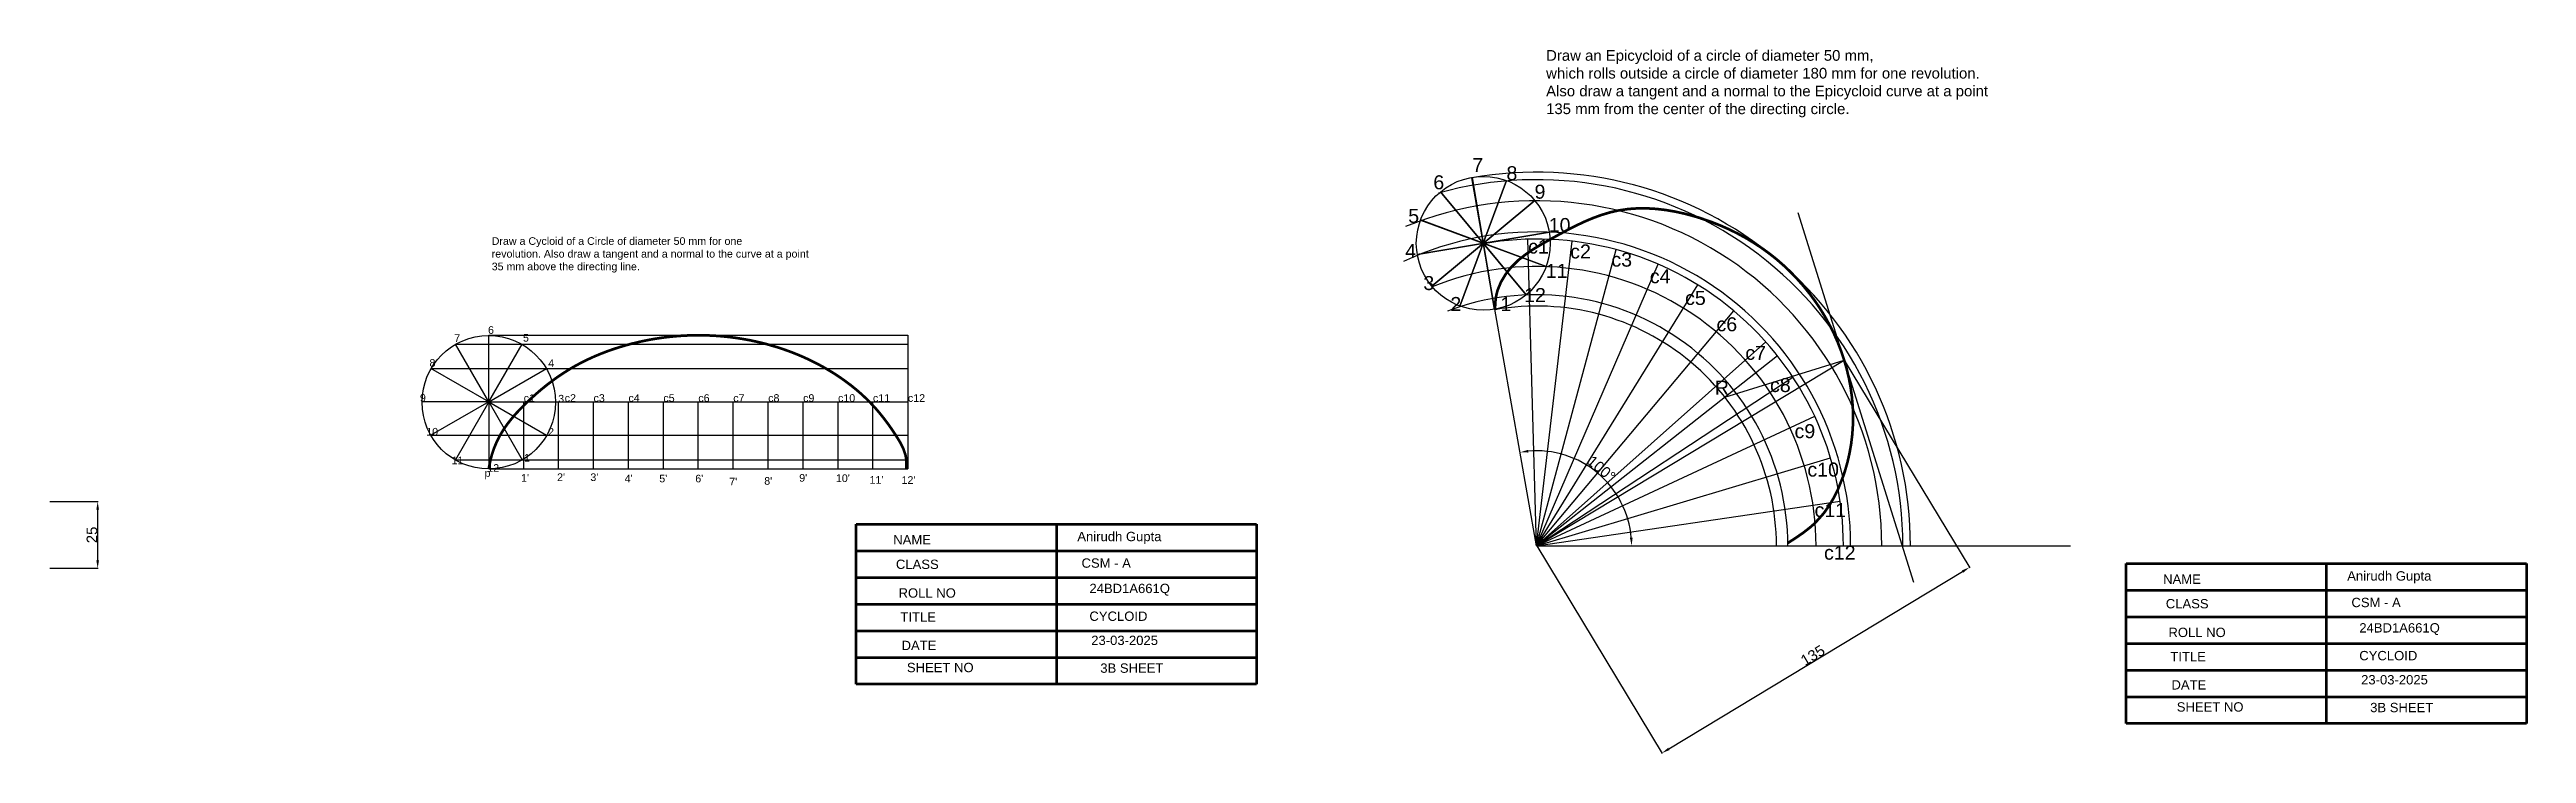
# Model space of a CAD drawing. Header units: millimetres. Extents: x 0 to 2753, y 56 to 370.
# Drawn here: x 0 to 928, y 91 to 355 of the extents above; entities that cross this region are included whole.
import ezdxf

# ---------------------------------------------------------------- set-up
doc = ezdxf.new("R2010")
doc.units = ezdxf.units.MM
doc.header["$MEASUREMENT"] = 0
doc.header["$PDMODE"] = 1
doc.styles.get("Standard").update_dxf_attribs({"font": 'arial.ttf'})
doc.dimstyles.get("Standard").update_dxf_attribs({"dimtxt": 4, "dimasz": 3, "dimexe": 0.18, "dimexo": 0.0625, "dimgap": 0.09, "dimtad": 1, "dimdec": 0, "dimzin": 0, "dimdsep": 46, "dimtxsty": 'Standard', "dimcen": 0.09, "dimclrd": 6, "dimclre": 4, "dimadec": 0, "dimazin": 0, "dimtfac": 1, "dimtdec": 0, "dimtofl": 0, "dimtmove": 0, "dimatfit": 3, "dimfxl": 1, "dimtolj": 1, "dimtzin": 0, "dimarcsym": 0})

msp = doc.modelspace()

# ---------------------------------------------------------------- texts
for s, height, p in [('6', 5.246, (518.34, 302.119)), ('7', 5.246, (532.94, 308.586)), ('8', 5.246, (545.731, 305.519)), ('9', 5.246, (556.257, 298.592)), ('5', 5.246, (508.934, 289.525)), ('10', 5.2459, (561.557, 286.108)), ('4', 5.246, (507.781, 276.36)), ('c1', 5.2459, (553.855, 278.038)), ('c2', 5.2459, (569.611, 276.196)), ('c3', 5.2459, (585.039, 273.129)), ('3', 5.246, (514.607, 264.358)), ('11', 5.2459, (560.455, 268.909)), ('c4', 5.2459, (599.437, 266.918)), ('2', 5.246, (524.715, 256.509)), ('1', 5.246, (543.456, 256.494)), ('12', 5.2459, (552.334, 259.862)), ('c5', 5.2459, (612.641, 258.774)), ('6', 2.858, (164.243, 247.958)), ('c6', 5.2459, (624.4, 248.907)), ('7', 2.858, (151.587, 244.931)), ('5', 2.858, (177.342, 245.032)), ('c7', 5.2459, (635.214, 238.199)), ('8', 2.858, (142.318, 235.627)), ('4', 2.858, (186.803, 235.526)), ('9', 2.858, (138.734, 222.536)), ('c1', 2.8584, (177.603, 222.469)), ('3', 2.858, (190.515, 222.218)), ('c2', 2.8584, (192.967, 222.465)), ('c3', 2.8584, (203.77, 222.465)), ('c4', 2.8584, (216.853, 222.465)), ('c5', 2.8584, (229.936, 222.465)), ('c6', 2.8584, (243.02, 222.465)), ('c7', 2.8584, (256.103, 222.465)), ('c8', 2.8584, (269.186, 222.465)), ('c9', 2.8584, (282.27, 222.465)), ('c10', 2.8584, (295.353, 222.465)), ('c11', 2.8584, (308.436, 222.465)), ('c12', 2.8584, (321.52, 222.465)), ('R', 5.246, (623.771, 225.19)), ('c8', 5.2459, (644.472, 226.134)), ('c9', 5.2459, (653.647, 208.857)), ('10', 2.8584, (141.102, 209.834)), ('2', 2.858, (186.743, 209.805)), ('11', 2.8584, (150.597, 199.089)), ('p', 2.858, (162.92, 194.326)), ('12', 2.8584, (163.969, 196.257)), ("1'", 2.8584, (176.631, 192.545)), ('1', 2.858, (177.741, 200.088)), ("2'", 2.8584, (190.114, 192.799)), ("3'", 2.8584, (202.58, 192.799)), ("4'", 2.8584, (215.427, 192.29)), ("5'", 2.8584, (228.402, 192.29)), ("6'", 2.8584, (241.885, 192.29)), ("9'", 2.8584, (280.809, 192.545)), ("10'", 2.8584, (294.547, 192.417)), ('c10', 5.2459, (658.451, 194.453)), ("7'", 2.8584, (254.606, 191.147)), ("8'", 2.8584, (267.707, 191.401)), ("11'", 2.8584, (307.14, 191.782)), ("12'", 2.8584, (319.136, 191.728)), ('c11', 5.2459, (661.143, 179.291)), ('c12', 5.2459, (664.684, 163.314))]:
    msp.add_text(s, height=height).set_placement(p)
at = {"lineweight": 53}
for s, p in [('NAME', (316.042, 169.03)), ('Anirudh Gupta', (384.986, 170.247)), ('CLASS', (317.033, 159.835)), ('CSM - A', (386.57, 160.292)), ('NAME', (791.707, 154.26)), ('Anirudh Gupta', (860.651, 155.477)), ('ROLL NO', (318.023, 149.084)), ('24BD1A661Q', (389.513, 150.79)), ('CLASS', (792.698, 145.065)), ('CSM - A', (862.236, 145.522)), ('TITLE', (318.731, 140.031)), ('CYCLOID', (389.513, 140.383)), ('24BD1A661Q', (865.178, 136.02)), ('DATE', (319.156, 129.421)), ('23-03-2025', (390.192, 131.334)), ('ROLL NO', (793.689, 134.314)), ('SHEET NO', (321.152, 121.153)), ('3B SHEET', (393.588, 120.927)), ('TITLE', (794.396, 125.261)), ('CYCLOID', (865.178, 125.613)), ('DATE', (794.821, 114.651)), ('23-03-2025', (865.857, 116.564)), ('SHEET NO', (796.817, 106.383)), ('3B SHEET', (869.253, 106.157))]:
    msp.add_text(s, height=3.5, dxfattribs=at).set_placement(p)
at = {"attachment_point": 1}
for s, insert, char_height, width in [('Draw an Epicycloid of a circle of diameter 50 mm, \\Pwhich rolls outside a circle of diameter 180 mm for one revolution. \\PAlso draw a tangent and a normal to the Epicycloid curve at a point \\P135 mm from the center of the directing circle.', (560.579, 354.291), 4, 173.79864), ('Draw a Cycloid of a Circle of diameter 50 mm for one \\Prevolution. Also draw a tangent and a normal to the curve at a point \\P35 mm above the directing line.', (165.629, 284.157), 2.85838, 124.39223)]:
    msp.add_mtext(s, dxfattribs=dict(at, insert=insert, char_height=char_height, width=width))

# ---------------------------------------------------------------- blocks, each defined once
blk = doc.blocks.new('*U1')
blk.add_line((-12.5, 0), (12.5, 0))
blk = doc.blocks.new('*U2')
at = {"color": 0, "linetype": 'ByBlock', "lineweight": -2, "transparency": 16777216}
for p, rotation in [((158.27, 233.24), 119.9999999999999), ((164.52, 234.92), 89.99999999999993), ((170.77, 233.24), 59.99999999999994), ((153.69, 228.67), 149.9999999999999), ((175.35, 228.67), 29.99999999999996), ((152.02, 222.42), 180), ((153.69, 216.17), 209.9999999999999), ((158.27, 211.59), 239.9999999999998), ((164.52, 209.92), 269.9999999999998), ((170.77, 211.59), 299.9999999999998), ((175.35, 216.17), 329.9999999999998)]:
    blk.add_blockref('*U1', p, dxfattribs=dict(at, rotation=rotation))
blk.add_blockref('*U1', (177.02, 222.42), dxfattribs=at)
blk = doc.blocks.new('*U12')
blk.add_line((0, 0), (49.48, 8.38))
blk = doc.blocks.new('*U13')
at = {"color": 0, "linetype": 'ByBlock', "lineweight": -2, "transparency": 16777216}
for p, rotation in [((662.62, 257.13), 89.9999999999999), ((654.24, 306.6), 269.9999999999998), ((639.11, 265.87), 29.99999999999994), ((681.95, 273.13), 149.9999999999999), ((677.76, 297.87), 209.9999999999997), ((634.91, 290.61), 329.9999999999999), ((649.69, 258.35), 59.99999999999996), ((674.43, 262.54), 119.9999999999999), ((667.17, 305.39), 239.9999999999999), ((642.43, 301.19), 299.9999999999998), ((683.17, 286.06), 180)]:
    blk.add_blockref('*U12', p, dxfattribs=dict(at, rotation=rotation))
blk.add_blockref('*U12', (633.69, 277.67), dxfattribs=at)
blk = doc.blocks.new('*D17')
at = {"color": 6, "lineweight": -2, "transparency": 16777216}
blk.add_arc((557.04, 168.54), 35.57, 4.83392, 95.16608, dxfattribs=at)
at = {"color": 6, "transparency": 16777216}
for points in [[(553.9, 203.47), (553.77, 204.46), (550.86, 203.57)], [(592.98, 171.56), (591.98, 171.51), (592.61, 168.54)]]:
    blk.add_solid(points, dxfattribs=at)
at = {"layer": 'Defpoints', "color": 0, "transparency": 16777216}
for p in [(541.41, 257.17), (586.76, 188.08), (557.04, 168.54), (557.04, 168.54), (757.04, 168.54)]:
    blk.add_point(p, dxfattribs=at)
at = {"color": 0, "transparency": 16777216, "insert": (581.27, 197.42), "char_height": 4, "attachment_point": 5, "rotation": 320}
blk.add_mtext('\\A1;100°', dxfattribs=at)
blk = doc.blocks.new('*D18')
at = {"color": 4, "lineweight": -2, "transparency": 16777216}
for p, q in [((672.25, 238.07), (719.26, 160.27)), ((557.07, 168.49), (604.08, 90.68))]:
    blk.add_line(p, q, dxfattribs=at)
at = {"color": 6, "lineweight": -2, "transparency": 16777216}
blk.add_line((606.55, 92.39), (716.6, 158.87), dxfattribs=at)
at = {"color": 6, "transparency": 16777216}
for points in [[(716.34, 159.3), (716.86, 158.45), (719.16, 160.43)], [(606.29, 92.82), (606.81, 91.96), (603.98, 90.84)]]:
    blk.add_solid(points, dxfattribs=at)
at = {"layer": 'Defpoints', "color": 0, "transparency": 16777216}
for p in [(672.22, 238.13), (557.04, 168.54), (719.16, 160.43)]:
    blk.add_point(p, dxfattribs=at)
at = {"color": 0, "transparency": 16777216, "insert": (660.47, 127.46), "char_height": 4, "attachment_point": 5, "rotation": 31.13961}
blk.add_mtext('\\A1;135', dxfattribs=at)
blk = doc.blocks.new('*D37')
at = {"color": 4, "lineweight": -2, "transparency": 16777216}
for p, q in [((0.06, 185.1), (18.21, 185.1)), ((0.06, 160.08), (18.21, 160.08))]:
    blk.add_line(p, q, dxfattribs=at)
at = {"color": 6, "lineweight": -2, "transparency": 16777216}
blk.add_line((18.03, 163.08), (18.03, 182.1), dxfattribs=at)
at = {"color": 6, "transparency": 16777216}
for points in [[(17.53, 182.1), (18.53, 182.1), (18.03, 185.1)], [(17.53, 163.08), (18.53, 163.08), (18.03, 160.08)]]:
    blk.add_solid(points, dxfattribs=at)
at = {"layer": 'Defpoints', "color": 0, "transparency": 16777216}
for p in [(0, 185.1), (18.03, 185.1), (0, 160.08)]:
    blk.add_point(p, dxfattribs=at)
at = {"color": 0, "transparency": 16777216, "insert": (15.9, 172.59), "char_height": 4, "attachment_point": 5, "rotation": 90}
blk.add_mtext('\\A1;25', dxfattribs=at)

# ---------------------------------------------------------------- dimensions: what is measured, and where the dimension line sits
dim = msp.add_angular_dim_2l(base=(586.756, 188.084), line1=((557.038, 168.539), (541.41, 257.171)), line2=((557.038, 168.539), (757.038, 168.539)), dimstyle='Standard')
dim.commit()
dim.dimension.update_dxf_attribs({"geometry": '*D17', "text_midpoint": (581.272, 197.42)})
dim = msp.add_aligned_dim(p1=(557.038, 168.539), p2=(672.218, 238.128), distance=-90.784, dimstyle='Standard')
dim.commit()
dim.dimension.update_dxf_attribs({"geometry": '*D18', "text_midpoint": (660.471, 127.457)})
dim = msp.add_linear_dim(base=(18.031, 185.104), p1=(0, 160.082), p2=(0, 185.104), angle=90, dimstyle='Standard')
dim.commit()
dim.dimension.update_dxf_attribs({"geometry": '*D37', "text_midpoint": (15.899, 172.593)})

# ---------------------------------------------------------------- linework, layer by layer
for p, q in [((541.41, 257.171), (532.728, 306.412)), ((698.321, 154.71), (654.966, 293.262)), ((557.038, 168.539), (553.696, 283.399)), ((557.038, 168.539), (570.378, 282.671)), ((557.038, 168.539), (586.779, 279.532)), ((557.038, 168.539), (602.551, 274.05)), ((557.038, 168.539), (617.363, 266.34)), ((557.038, 168.539), (541.41, 257.171)), ((557.038, 168.539), (630.9, 256.564)), ((152.02, 244.069), (321.52, 244.069)), ((164.52, 247.418), (321.52, 247.418)), ((321.52, 247.418), (321.52, 222.418)), ((557.038, 168.539), (642.878, 244.93)), ((142.869, 234.918), (321.52, 234.918)), ((627.565, 224.155), (672.218, 238.128)), ((557.038, 168.539), (653.043, 231.682)), ((164.52, 222.418), (321.52, 222.418)), ((177.603, 197.418), (177.603, 222.418)), ((190.686, 197.418), (190.686, 222.418)), ((203.77, 197.418), (203.77, 222.418)), ((216.853, 197.418), (216.853, 222.418)), ((229.936, 197.418), (229.936, 222.418)), ((243.02, 197.418), (243.02, 222.418)), ((256.103, 197.418), (256.103, 222.418)), ((269.186, 197.418), (269.186, 222.418)), ((282.27, 197.418), (282.27, 222.418)), ((295.353, 197.418), (295.353, 222.418)), ((308.436, 197.418), (308.436, 222.418)), ((321.52, 222.418), (321.52, 197.418)), ((557.038, 168.539), (661.181, 217.101)), ((142.869, 209.918), (321.52, 209.918)), ((152.02, 200.768), (321.52, 200.768)), ((164.52, 197.418), (321.52, 197.418)), ((557.038, 168.539), (667.12, 201.495)), ((557.038, 168.539), (670.734, 185.193)), ((557.038, 168.539), (757.038, 168.539))]:
    msp.add_line(p, q)
at = {"color": 5}
msp.add_line((647.267, 239.692), (557.038, 168.539), dxfattribs=at)
at = {"color": 3}
msp.add_line((557.038, 168.539), (672.218, 238.128), dxfattribs=at)
at = {"lineweight": 53}
for p, q in [((302.132, 116.628), (302.132, 176.628)), ((302.132, 176.628), (452.132, 176.628)), ((377.132, 176.628), (377.132, 116.628)), ((452.132, 176.628), (452.132, 116.628)), ((302.132, 166.628), (452.132, 166.628)), ((777.797, 101.858), (777.797, 161.858)), ((777.797, 161.858), (927.797, 161.858)), ((852.797, 161.858), (852.797, 101.858)), ((927.797, 161.858), (927.797, 101.858)), ((302.132, 156.628), (452.132, 156.628)), ((777.797, 151.858), (927.797, 151.858)), ((302.132, 146.628), (452.132, 146.628)), ((777.797, 141.858), (927.797, 141.858)), ((302.132, 136.628), (452.132, 136.628)), ((777.797, 131.858), (927.797, 131.858)), ((302.132, 126.628), (452.132, 126.628)), ((777.797, 121.858), (927.797, 121.858)), ((452.132, 116.628), (302.132, 116.628)), ((777.797, 111.858), (927.797, 111.858)), ((927.797, 101.858), (777.797, 101.858))]:
    msp.add_line(p, q, dxfattribs=at)
at = {"const_width": 1}
for points in [[(541.41, 257.171), (541.695, 261.364), (542.334, 264.106), (543.681, 267.388), (545.531, 270.449), (547.337, 272.738), (550.289, 275.652), (553.037, 277.814), (555.957, 279.77), (558.997, 281.587), (562.104, 283.336), (565.226, 285.063), (568.369, 286.755), (571.536, 288.377), (574.732, 289.894), (577.964, 291.273), (581.238, 292.479), (584.561, 293.478), (587.55, 294.163), (591.373, 294.73), (594.852, 294.972), (598.364, 294.978), (601.894, 294.764), (605.429, 294.348), (608.955, 293.745), (612.46, 292.974), (615.93, 292.049), (618.009, 291.422), (622.715, 289.802), (626.016, 288.489), (629.25, 287.051), (632.413, 285.488), (635.501, 283.799), (638.509, 281.986), (641.434, 280.047), (644.271, 277.984), (647.029, 275.785), (649.664, 273.484), (652.211, 271.054), (654.652, 268.51), (656.983, 265.859), (659.199, 263.107), (661.295, 260.258), (663.266, 257.32), (665.109, 254.297), (667.468, 249.921), (668.386, 248.021), (669.812, 244.78), (671.091, 241.48), (672.218, 238.128), (673.189, 234.731), (674, 231.296), (674.647, 227.831), (675.125, 224.342), (675.455, 220.401), (675.558, 217.322), (675.506, 213.805), (675.274, 210.295), (674.857, 206.798), (674.256, 203.321), (673.467, 199.874), (672.49, 196.462), (671.785, 194.361), (669.955, 189.791), (668.379, 186.592), (666.582, 183.536), (664.55, 180.665), (661.339, 177.079), (659.738, 175.63), (656.986, 173.474), (654.088, 171.472), (651.118, 169.548)], [(164.52, 197.418), (165.191, 200.768), (165.639, 202.475), (166.453, 204.943), (167.446, 207.345), (168.75, 209.918), (169.935, 211.889), (171.404, 214.019), (172.997, 216.064), (174.695, 218.034), (176.476, 219.938), (178.77, 222.218), (180.212, 223.581), (182.142, 225.329), (184.114, 227.024), (186.127, 228.662), (188.182, 230.241), (190.282, 231.756), (192.426, 233.205), (195.176, 234.918), (196.851, 235.885), (199.132, 237.114), (201.453, 238.27), (203.811, 239.353), (206.204, 240.364), (208.628, 241.304), (211.08, 242.176), (213.555, 242.978), (216.051, 243.713), (217.356, 244.069), (221.093, 244.984), (223.635, 245.52), (226.189, 245.99), (228.753, 246.393), (231.327, 246.73), (233.907, 247), (236.494, 247.203), (239.085, 247.339), (241.68, 247.409), (243.02, 247.418), (246.871, 247.346), (249.464, 247.214), (252.054, 247.015), (254.637, 246.748), (257.213, 246.414), (259.778, 246.013), (262.332, 245.544), (264.872, 245.008), (267.396, 244.405), (268.684, 244.069), (272.389, 242.995), (274.855, 242.189), (277.297, 241.314), (279.714, 240.372), (282.104, 239.361), (284.465, 238.281), (286.796, 237.133), (289.095, 235.916), (290.864, 234.918), (293.586, 233.274), (295.77, 231.85), (297.907, 230.358), (299.991, 228.799), (302.016, 227.173), (303.977, 225.48), (305.869, 223.722), (307.27, 222.329), (309.425, 220.011), (311.095, 218.058), (312.7, 216.041), (314.25, 213.96), (315.749, 211.814), (317.004, 209.918), (318.591, 207.327), (319.777, 204.976), (320.622, 202.542), (320.936, 200.768), (320.936, 197.418)]]:
    msp.add_lwpolyline(points, dxfattribs=at)
for centre, radius in [((537.056, 281.865), 25.091), ((164.52, 222.329), 25)]:
    msp.add_circle(centre, radius)
for radius, end in [(140, 100), (129.276, 112.329519), (137.178, 105.557556), (117.616, 115.100472), (104.65, 111.985598), (94.085, 110.810006), (89.818, 100)]:
    msp.add_arc((557.038, 168.539), radius, 0, end)
at = {"color": 4}
msp.add_arc((557.038, 168.539), 114.909, 0, 100, dxfattribs=at)
for p in [(587.55, 294.163), (618.009, 291.422), (553.696, 283.399), (561.979, 283.341), (570.378, 282.671), (586.779, 279.532), (547.337, 272.738), (602.551, 274.05), (647.029, 275.785), (541.695, 261.364), (617.363, 266.34), (630.9, 256.564), (217.356, 244.069), (243.02, 247.418), (268.684, 244.069), (642.878, 244.93), (667.468, 249.921), (195.176, 234.918), (290.864, 234.918), (647.267, 239.692), (653.043, 231.682), (178.77, 222.218), (307.27, 222.329), (661.181, 217.101), (675.455, 220.401), (168.75, 209.918), (317.004, 209.918), (165.191, 200.768), (177.603, 197.418), (190.686, 197.418), (203.77, 197.418), (216.853, 197.418), (229.936, 197.418), (243.02, 197.418), (256.103, 197.418), (269.186, 197.418), (282.27, 197.418), (295.353, 197.418), (308.436, 197.418), (320.936, 200.768), (320.994, 197.418), (321.52, 197.418), (667.12, 201.495), (667.12, 201.495), (671.785, 194.361), (661.339, 177.079), (670.734, 185.193), (651.118, 169.548)]:
    msp.add_point(p)

# ---------------------------------------------------------------- block references
for name, p in [('*U13', (-121.376, 0)), ('*U2', (0, 0))]:
    msp.add_blockref(name, p)

msp.set_redraw_order([(e.dxf.handle, doc.entitydb.next_handle()) for e in msp.query("TEXT MTEXT ATTDEF DIMENSION ARC_DIMENSION")])  # texts and dimensions are drawn at this point

doc.saveas('drawing.dxf')
